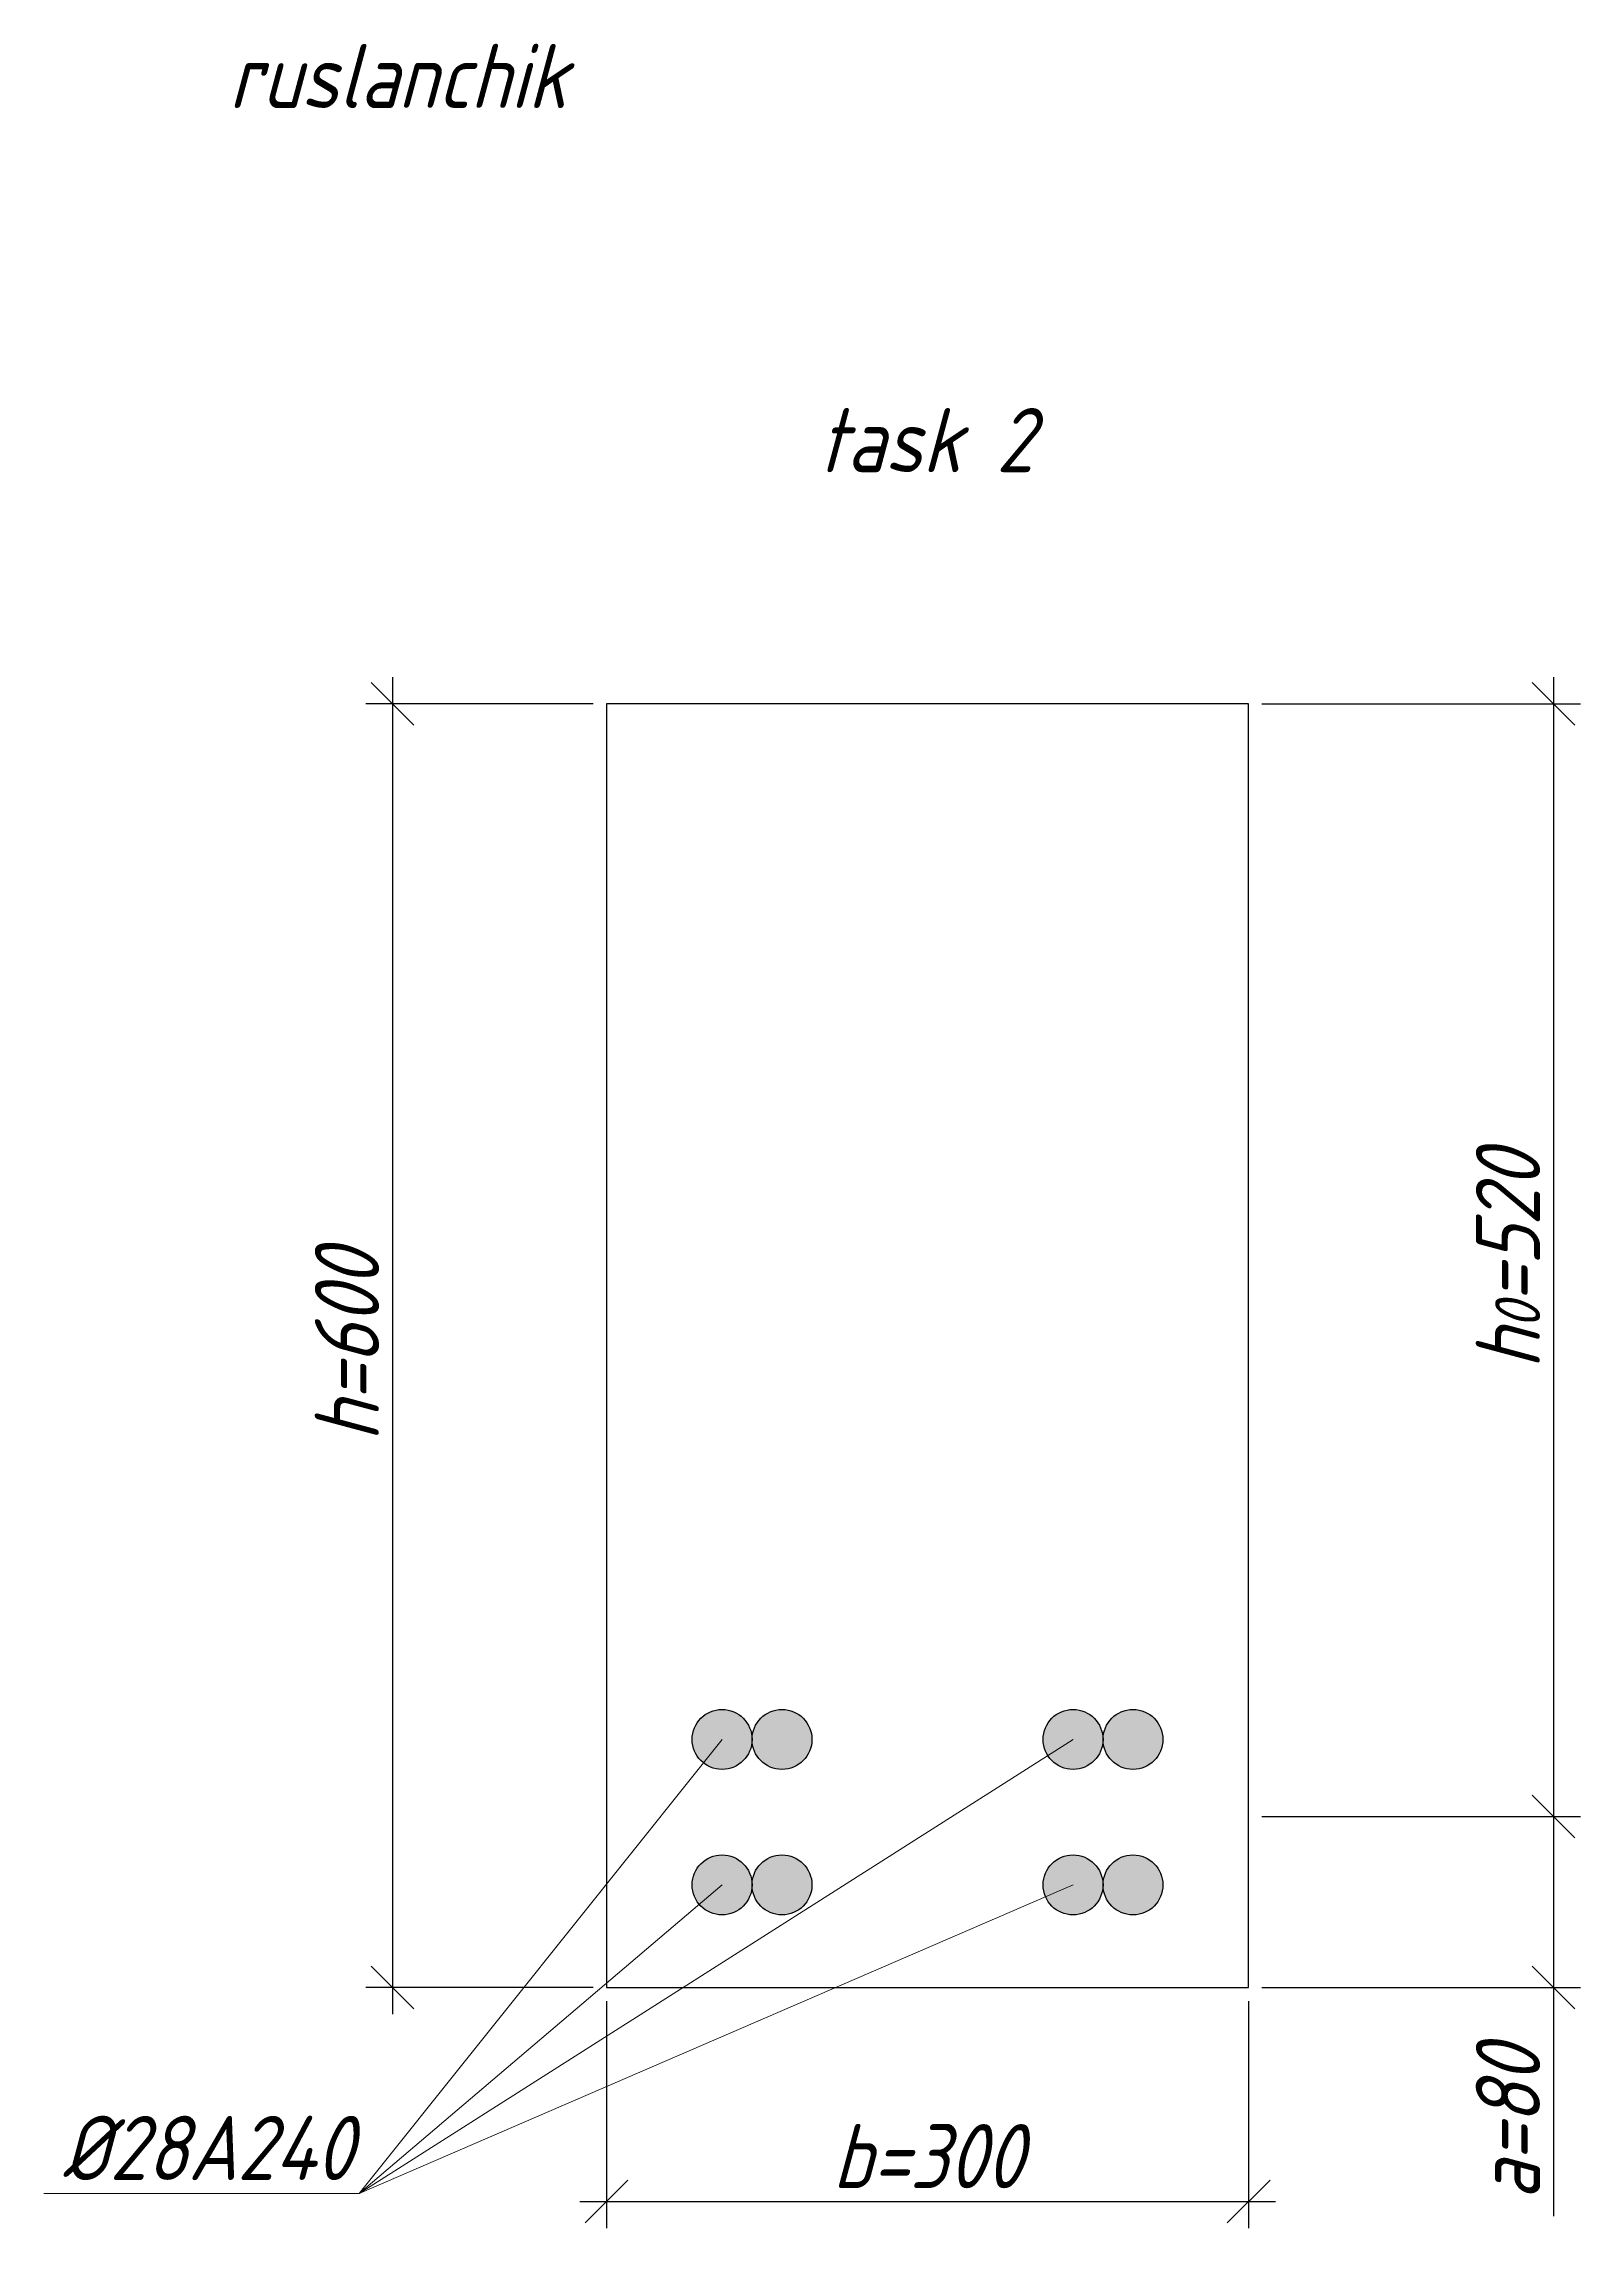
# Model space of a CAD drawing. Header units: millimetres. Extents: x -180 to 58926, y -10791 to 13515.
# Drawn here: x 80 to 798, y -3494 to -2473 of the extents above; entities that cross this region are included whole.
import ezdxf

# ---------------------------------------------------------------- set-up
doc = ezdxf.new("R2010")
doc.units = ezdxf.units.MM
for name, color, linetype, lineweight in [('basic', 95, 'Continuous', 30), ('size', 45, 'Continuous', 20), ('text', 13, 'Continuous', 20), ('thin', 153, 'Continuous', 18)]:
    doc.layers.add(name, color=color, linetype=linetype, lineweight=lineweight)
doc.styles.add('Structures', font='isocpeur.ttf', dxfattribs={"width": 0.85, "oblique": 15})
doc.dimstyles.new('Structures', dxfattribs={"dimtxt": 3, "dimasz": 2, "dimexe": 1.25, "dimexo": 0.625, "dimtad": 1, "dimtxsty": 'Structures', "dimblk": 'OBLIQUE', "dimcen": 2.5, "dimdle": 1.25, "dimadec": 0, "dimazin": 0, "dimtfac": 1, "dimtmove": 0, "dimatfit": 3, "dimfxl": 1, "dimarcsym": 0})

msp = doc.modelspace()

# ---------------------------------------------------------------- texts
at = {"layer": 'text', "char_height": 30, "width": 137.52879, "attachment_point": 5, "style": 'Structures'}
for s, insert in [('ruslanchik', (245.118, -2488.431)), ('task 2', (491.841, -2658.614)), ('%%C28A240', (156.097, -3456.916))]:
    msp.add_mtext(s, dxfattribs=dict(at, insert=insert))

# ---------------------------------------------------------------- blocks, each defined once
blk = doc.blocks.new('_Oblique')
at = {"color": 0, "linetype": 'ByBlock', "lineweight": -2}
blk.add_line((-0.5, -0.5), (0.5, 0.5), dxfattribs=at)
blk = doc.blocks.new('*D127')
at = {"layer": 'Defpoints', "color": 0, "transparency": 16777216}
for p in [(342.6, -3381.9), (642.6, -3381.9), (642.6, -3481.9)]:
    blk.add_point(p, dxfattribs=at)
at = {"layer": 'size', "color": 0, "lineweight": -2, "transparency": 16777216}
for p, q in [((342.6, -3388.2), (342.6, -3494.4)), ((642.6, -3388.2), (642.6, -3494.4)), ((330.1, -3481.9), (655.1, -3481.9))]:
    blk.add_line(p, q, dxfattribs=at)
at = {"layer": 'size', "color": 0, "lineweight": -2, "transparency": 16777216, "xscale": 20, "yscale": 20, "zscale": 20, "rotation": 180}
blk.add_blockref('_Oblique', (342.6, -3481.9), dxfattribs=at)
at = {"layer": 'size', "color": 0, "lineweight": -2, "transparency": 16777216, "xscale": 20, "yscale": 20, "zscale": 20}
blk.add_blockref('_Oblique', (642.6, -3481.9), dxfattribs=at)
at = {"layer": 'size', "color": 0, "transparency": 16777216, "insert": (492.6, -3460.7), "char_height": 30, "attachment_point": 5, "style": 'Structures'}
blk.add_mtext('b=300', dxfattribs=at)
blk = doc.blocks.new('*D128')
at = {"layer": 'Defpoints', "color": 0, "transparency": 16777216}
for p in [(342.6, -2781.9), (242.6, -3381.9), (342.6, -3381.9)]:
    blk.add_point(p, dxfattribs=at)
at = {"layer": 'size', "color": 0, "lineweight": -2, "transparency": 16777216}
for p, q in [((242.6, -2769.4), (242.6, -3394.4)), ((336.3, -2781.9), (230.1, -2781.9)), ((336.3, -3381.9), (230.1, -3381.9))]:
    blk.add_line(p, q, dxfattribs=at)
at = {"layer": 'size', "color": 0, "lineweight": -2, "transparency": 16777216, "xscale": 20, "yscale": 20, "zscale": 20}
for p, rotation in [((242.6, -2781.9), 90), ((242.6, -3381.9), 270)]:
    blk.add_blockref('_Oblique', p, dxfattribs=dict(at, rotation=rotation))
at = {"layer": 'size', "color": 0, "transparency": 16777216, "insert": (221.3, -3081.9), "char_height": 30, "attachment_point": 5, "rotation": 90, "style": 'Structures'}
blk.add_mtext('h=600', dxfattribs=at)
blk = doc.blocks.new('*D129')
at = {"layer": 'Defpoints', "color": 0, "transparency": 16777216}
for p in [(642.6, -2781.9), (642.6, -3301.9), (785.1, -3301.9)]:
    blk.add_point(p, dxfattribs=at)
at = {"layer": 'size', "color": 0, "lineweight": -2, "transparency": 16777216}
for p, q in [((785.1, -2769.4), (785.1, -3314.4)), ((648.8, -2781.9), (797.6, -2781.9)), ((648.8, -3301.9), (797.6, -3301.9))]:
    blk.add_line(p, q, dxfattribs=at)
at = {"layer": 'size', "color": 0, "lineweight": -2, "transparency": 16777216, "xscale": 20, "yscale": 20, "zscale": 20}
for p, rotation in [((785.1, -2781.9), 90), ((785.1, -3301.9), 270)]:
    blk.add_blockref('_Oblique', p, dxfattribs=dict(at, rotation=rotation))
at = {"layer": 'size', "color": 0, "transparency": 16777216, "insert": (763.8, -3041.9), "char_height": 30, "attachment_point": 5, "rotation": 90, "style": 'Structures'}
blk.add_mtext('h{\\H0.7x;\\S^ 0;}=520', dxfattribs=at)
blk = doc.blocks.new('*D130')
at = {"layer": 'Defpoints', "color": 0, "transparency": 16777216}
for p in [(642.6, -3301.9), (642.6, -3381.9), (785.1, -3381.9)]:
    blk.add_point(p, dxfattribs=at)
at = {"layer": 'size', "color": 0, "lineweight": -2, "transparency": 16777216}
for p, q in [((785.1, -3289.4), (785.1, -3381.9)), ((648.8, -3301.9), (797.6, -3301.9)), ((648.8, -3381.9), (797.6, -3381.9)), ((785.1, -3381.9), (785.1, -3488.8))]:
    blk.add_line(p, q, dxfattribs=at)
at = {"layer": 'size', "color": 0, "lineweight": -2, "transparency": 16777216, "xscale": 20, "yscale": 20, "zscale": 20}
for p, rotation in [((785.1, -3301.9), 90), ((785.1, -3381.9), 270)]:
    blk.add_blockref('_Oblique', p, dxfattribs=dict(at, rotation=rotation))
at = {"layer": 'size', "color": 0, "transparency": 16777216, "insert": (763.8, -3445.3), "char_height": 30, "attachment_point": 5, "rotation": 90, "style": 'Structures'}
blk.add_mtext('a=80', dxfattribs=at)

# ---------------------------------------------------------------- dimensions: what is measured, and where the dimension line sits
at = {"layer": 'size'}
for base, p1, p2, text, picture, middle in [((242.561, -3381.928), (342.561, -2781.928), (342.561, -3381.928), 'h=<>', '*D128', (221.311, -3081.928)), ((785.08, -3301.928), (642.561, -2781.928), (642.561, -3301.928), 'h{\\H0.7x;\\S^ 0;}=<>', '*D129', (763.83, -3041.928)), ((785.08, -3381.928), (642.561, -3301.928), (642.561, -3381.928), 'a=<>', '*D130', (763.83, -3445.348))]:
    dim = msp.add_linear_dim(base=base, p1=p1, p2=p2, angle=90, text=text, dimstyle='Structures', dxfattribs=at)
    dim.commit()
    dim.dimension.update_dxf_attribs({"geometry": picture, "text_midpoint": middle})
dim = msp.add_linear_dim(base=(642.561, -3481.928), p1=(342.561, -3381.928), p2=(642.561, -3381.928), text='b=<>', dimstyle='Structures', dxfattribs=at)
dim.commit()
dim.dimension.update_dxf_attribs({"geometry": '*D127', "text_midpoint": (492.561, -3460.678)})

# ---------------------------------------------------------------- hatches: boundary and pattern name
at = {"layer": 'basic'}
h = msp.add_hatch(color=256, dxfattribs=at)
h.dxf.hatch_style = 1
h.paths.add_polyline_path([(396.561, -3251.928, 0.41421356), (382.561, -3265.928), (396.561, -3265.928)])
h.paths.add_polyline_path([(396.561, -3251.928), (396.561, -3265.928), (410.561, -3265.928, 0.41421356)])
h.paths.add_polyline_path([(410.561, -3265.928), (396.561, -3265.928), (396.561, -3279.928, 0.41421356)])
h.paths.add_polyline_path([(396.561, -3265.928), (382.561, -3265.928, 0.41421356), (396.561, -3279.928)])
h = msp.add_hatch(color=256, dxfattribs=at)
h.dxf.hatch_style = 1
h.paths.add_polyline_path([(424.561, -3251.928, -0.41421356), (438.561, -3265.928), (424.561, -3265.928)])
h.paths.add_polyline_path([(424.561, -3251.928), (424.561, -3265.928), (410.561, -3265.928, -0.41421356)])
h.paths.add_polyline_path([(410.561, -3265.928), (424.561, -3265.928), (424.561, -3279.928, -0.41421356)])
h.paths.add_polyline_path([(424.561, -3265.928), (438.561, -3265.928, -0.41421356), (424.561, -3279.928)])
h = msp.add_hatch(color=256, dxfattribs=at)
h.dxf.hatch_style = 1
h.paths.add_polyline_path([(560.561, -3251.928, 0.41421356), (546.561, -3265.928), (560.561, -3265.928)])
h.paths.add_polyline_path([(560.561, -3251.928), (560.561, -3265.928), (574.561, -3265.928, 0.41421356)])
h.paths.add_polyline_path([(574.561, -3265.928), (560.561, -3265.928), (560.561, -3279.928, 0.41421356)])
h.paths.add_polyline_path([(560.561, -3265.928), (546.561, -3265.928, 0.41421356), (560.561, -3279.928)])
h = msp.add_hatch(color=256, dxfattribs=at)
h.dxf.hatch_style = 1
h.paths.add_polyline_path([(588.561, -3251.928, -0.41421356), (602.561, -3265.928), (588.561, -3265.928)])
h.paths.add_polyline_path([(588.561, -3251.928), (588.561, -3265.928), (574.561, -3265.928, -0.41421356)])
h.paths.add_polyline_path([(574.561, -3265.928), (588.561, -3265.928), (588.561, -3279.928, -0.41421356)])
h.paths.add_polyline_path([(588.561, -3265.928), (602.561, -3265.928, -0.41421356), (588.561, -3279.928)])
h = msp.add_hatch(color=256, dxfattribs=at)
h.dxf.hatch_style = 1
h.paths.add_polyline_path([(396.561, -3347.928, -0.41421356), (382.561, -3333.928), (396.561, -3333.928)])
h.paths.add_polyline_path([(396.561, -3347.928), (396.561, -3333.928), (410.561, -3333.928, -0.41421356)])
h.paths.add_polyline_path([(410.561, -3333.928), (396.561, -3333.928), (396.561, -3319.928, -0.41421356)])
h.paths.add_polyline_path([(396.561, -3333.928), (382.561, -3333.928, -0.41421356), (396.561, -3319.928)])
h = msp.add_hatch(color=256, dxfattribs=at)
h.dxf.hatch_style = 1
h.paths.add_polyline_path([(424.561, -3347.928, 0.41421356), (438.561, -3333.928), (424.561, -3333.928)])
h.paths.add_polyline_path([(424.561, -3347.928), (424.561, -3333.928), (410.561, -3333.928, 0.41421356)])
h.paths.add_polyline_path([(410.561, -3333.928), (424.561, -3333.928), (424.561, -3319.928, 0.41421356)])
h.paths.add_polyline_path([(424.561, -3333.928), (438.561, -3333.928, 0.41421356), (424.561, -3319.928)])
h = msp.add_hatch(color=256, dxfattribs=at)
h.dxf.hatch_style = 1
h.paths.add_polyline_path([(560.561, -3347.928, -0.41421356), (546.561, -3333.928), (560.561, -3333.928)])
h.paths.add_polyline_path([(560.561, -3347.928), (560.561, -3333.928), (574.561, -3333.928, -0.41421356)])
h.paths.add_polyline_path([(574.561, -3333.928), (560.561, -3333.928), (560.561, -3319.928, -0.41421356)])
h.paths.add_polyline_path([(560.561, -3333.928), (546.561, -3333.928, -0.41421356), (560.561, -3319.928)])
h = msp.add_hatch(color=256, dxfattribs=at)
h.dxf.hatch_style = 1
h.paths.add_polyline_path([(588.561, -3347.928, 0.41421356), (602.561, -3333.928), (588.561, -3333.928)])
h.paths.add_polyline_path([(588.561, -3347.928), (588.561, -3333.928), (574.561, -3333.928, 0.41421356)])
h.paths.add_polyline_path([(574.561, -3333.928), (588.561, -3333.928), (588.561, -3319.928, 0.41421356)])
h.paths.add_polyline_path([(588.561, -3333.928), (602.561, -3333.928, 0.41421356), (588.561, -3319.928)])

# ---------------------------------------------------------------- linework, layer by layer
for p, q in [((642.561, -2781.928), (342.561, -2781.928)), ((342.561, -2781.928), (342.561, -3381.928)), ((642.561, -3381.928), (642.561, -2781.928)), ((342.561, -3381.928), (642.561, -3381.928))]:
    msp.add_line(p, q, dxfattribs=at)
for centre in [(396.561, -3265.928), (424.561, -3265.928), (560.561, -3265.928), (588.561, -3265.928), (396.561, -3333.928), (424.561, -3333.928), (560.561, -3333.928), (588.561, -3333.928)]:
    msp.add_circle(centre, 14, dxfattribs=at)
at = {"layer": 'thin'}
for p, q in [((227.029, -3478.178), (396.561, -3265.928)), ((227.029, -3478.178), (560.561, -3265.928)), ((227.029, -3478.178), (396.561, -3333.928)), ((560.561, -3333.928), (227.029, -3478.178)), ((227.029, -3478.178), (79.594, -3478.178))]:
    msp.add_line(p, q, dxfattribs=at)

msp.set_redraw_order([(e.dxf.handle, doc.entitydb.next_handle()) for e in msp.query("TEXT MTEXT ATTDEF DIMENSION ARC_DIMENSION")])  # texts and dimensions are drawn at this point

doc.saveas('drawing.dxf')
